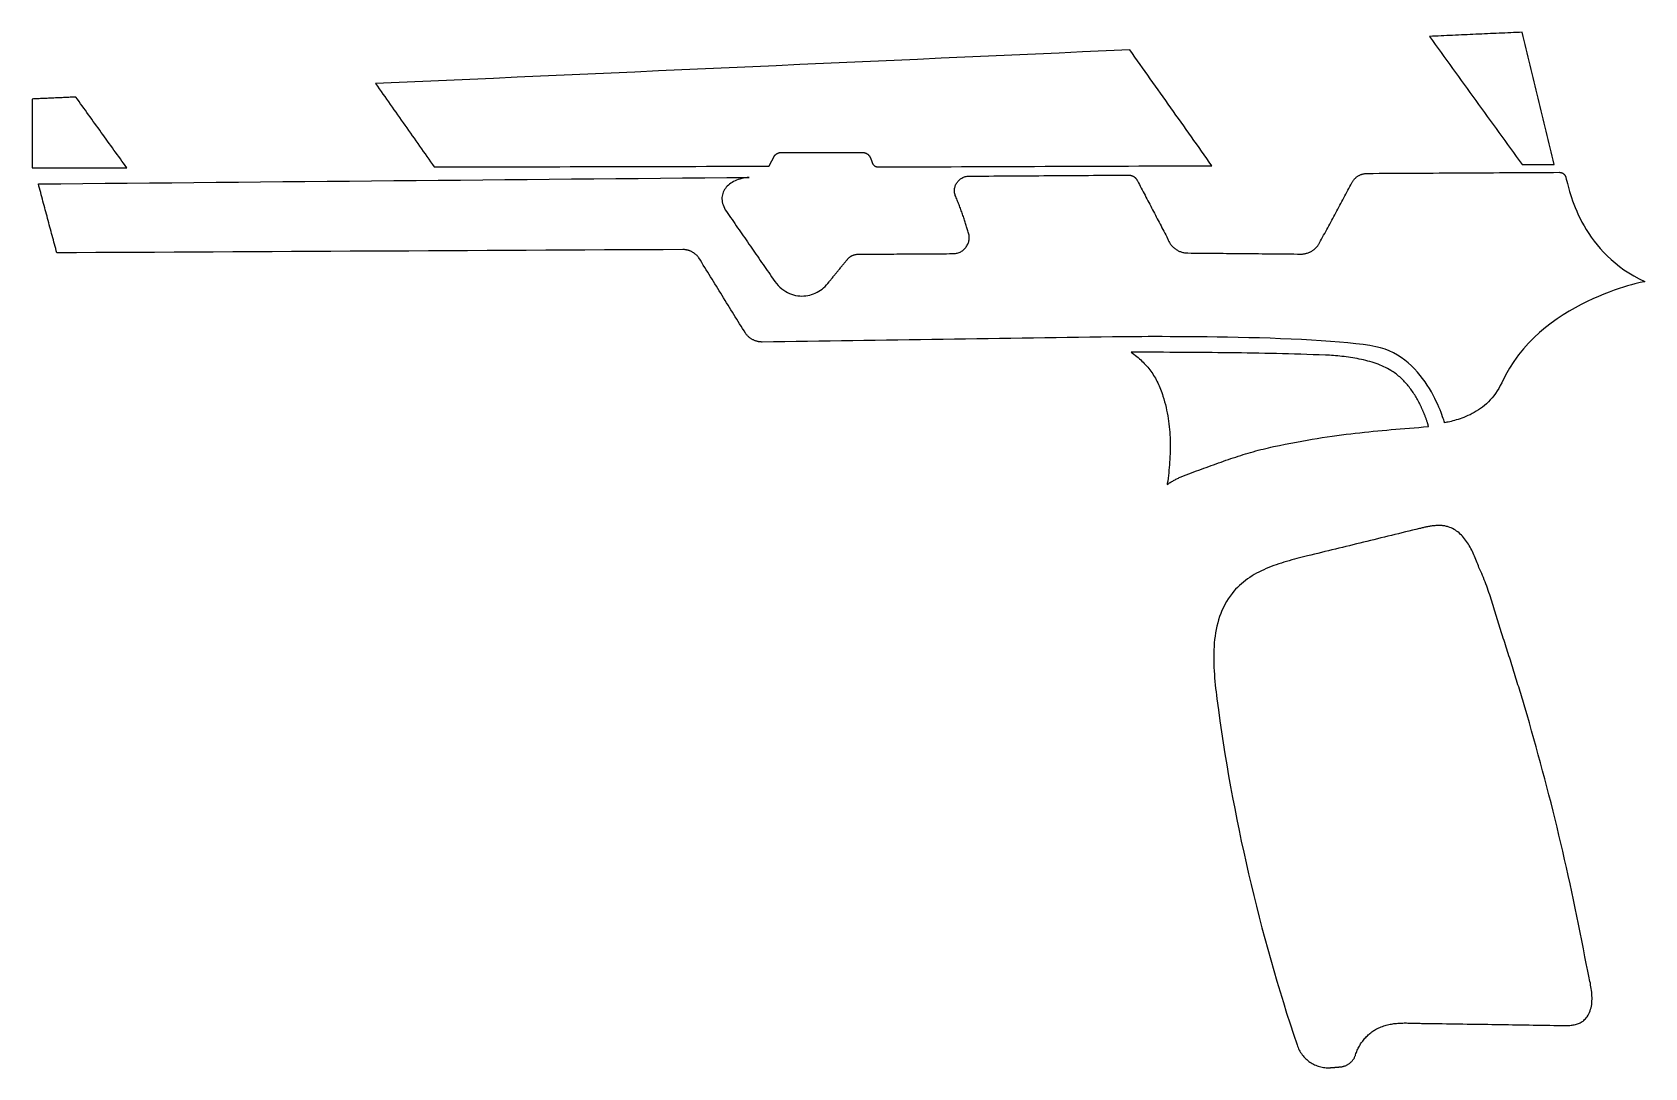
# Model space of a CAD drawing. Header units: millimetres. Extents: x 15 to 150, y -137 to -51.
import ezdxf

# ---------------------------------------------------------------- set-up
doc = ezdxf.new("R2010")
doc.units = ezdxf.units.MM

msp = doc.modelspace()

# ---------------------------------------------------------------- linework, layer by layer
for points in [[(139.395708, -61.676534), (139.479528, -61.67628), (139.563348, -61.676026), (139.647168, -61.675772), (139.730988, -61.675518), (139.814808, -61.675264), (139.898628, -61.67501), (139.982448, -61.674756), (140.066268, -61.674502), (140.150088, -61.674248), (140.233908, -61.673994), (140.317728, -61.67374), (140.401548, -61.673486), (140.485368, -61.673232), (140.569188, -61.672978), (140.653008, -61.672724), (140.736828, -61.67247), (140.820648, -61.672216), (140.904468, -61.671962), (140.988288, -61.671708), (141.072108, -61.671454), (141.155928, -61.6712), (141.239748, -61.670946), (141.323568, -61.670692), (141.407388, -61.670438), (141.491208, -61.670184), (141.575028, -61.66993), (141.658848, -61.669676), (141.742668, -61.669422), (141.826488, -61.669168), (141.910308, -61.668914), (141.994128, -61.66866), (142.077948, -61.668406), (141.99489, -61.322458), (141.911832, -60.97651), (141.828774, -60.630562), (141.745716, -60.284614), (141.662658, -59.938666), (141.5796, -59.592718), (141.496542, -59.24677), (141.413484, -58.900822), (141.330426, -58.554874), (141.247368, -58.208926), (141.16431, -57.862978), (141.081252, -57.51703), (140.998194, -57.171082), (140.915136, -56.825134), (140.832078, -56.479186), (140.74902, -56.133238), (140.665962, -55.78729), (140.582904, -55.441342), (140.499846, -55.095394), (140.416788, -54.749446), (140.33373, -54.403498), (140.250672, -54.05755), (140.167614, -53.711602), (140.084556, -53.365654), (140.001498, -53.019706), (139.91844, -52.673758), (139.835382, -52.32781), (139.752324, -51.981862), (139.669266, -51.635914), (139.586208, -51.289966), (139.50315, -50.944018), (139.420092, -50.59807), (139.177014, -50.608992), (138.93419, -50.619914), (138.691112, -50.630836), (138.448034, -50.641758), (138.20521, -50.65268), (137.962132, -50.663602), (137.719054, -50.674524), (137.47623, -50.685446), (137.233152, -50.696368), (136.990328, -50.70729), (136.74725, -50.718212), (136.504172, -50.729134), (136.261348, -50.740056), (136.01827, -50.750978), (135.775192, -50.7619), (135.532368, -50.772822), (135.28929, -50.783744), (135.046466, -50.794666), (134.803388, -50.805588), (134.56031, -50.81651), (134.317486, -50.827432), (134.074408, -50.838354), (133.83133, -50.849276), (133.588506, -50.860198), (133.345428, -50.87112), (133.102604, -50.882042), (132.859526, -50.892964), (132.616448, -50.903886), (132.373624, -50.914808), (132.130546, -50.92573), (131.887468, -50.936652), (131.644644, -50.947574), (131.88696, -51.283108), (132.129276, -51.618642), (132.371592, -51.954176), (132.613908, -52.28971), (132.856224, -52.625244), (133.09854, -52.960778), (133.340856, -53.296312), (133.583172, -53.631846), (133.825488, -53.96738), (134.067804, -54.302914), (134.31012, -54.638448), (134.552436, -54.973982), (134.794752, -55.309516), (135.037068, -55.64505), (135.279384, -55.980584), (135.5217, -56.316118), (135.764016, -56.651652), (136.006332, -56.987186), (136.248648, -57.32272), (136.490964, -57.658254), (136.73328, -57.993788), (136.975596, -58.329322), (137.217912, -58.664856), (137.460228, -59.00039), (137.702544, -59.335924), (137.94486, -59.671458), (138.187176, -60.006992), (138.429492, -60.342526), (138.671808, -60.67806), (138.914124, -61.013594), (139.15644, -61.349128)], [(106.548428, -52.07635), (104.575102, -52.164742), (102.601776, -52.253134), (100.62845, -52.341526), (98.655124, -52.429918), (96.681798, -52.51831), (94.708472, -52.606702), (92.735146, -52.695094), (90.76182, -52.783486), (88.788494, -52.871878), (86.815168, -52.96027), (84.841842, -53.048662), (82.868516, -53.137054), (80.89519, -53.225446), (78.921864, -53.313838), (76.948538, -53.40223), (74.975212, -53.490622), (73.001886, -53.579014), (71.02856, -53.667406), (69.055234, -53.755798), (67.081908, -53.84419), (65.108582, -53.932582), (63.135256, -54.020974), (61.16193, -54.109366), (59.188604, -54.197758), (57.215278, -54.28615), (55.241952, -54.374542), (53.268626, -54.462934), (51.2953, -54.551326), (49.321974, -54.639718), (47.348648, -54.72811), (45.375322, -54.816502), (43.401996, -54.904894), (43.555158, -55.12308), (43.70832, -55.341266), (43.861482, -55.559452), (44.014644, -55.777638), (44.167806, -55.995824), (44.320968, -56.21401), (44.47413, -56.432196), (44.627292, -56.650382), (44.780454, -56.868568), (44.933616, -57.086754), (45.086778, -57.30494), (45.23994, -57.523126), (45.393102, -57.741312), (45.546264, -57.959498), (45.699426, -58.177684), (45.852588, -58.39587), (46.00575, -58.614056), (46.158912, -58.832242), (46.312074, -59.050428), (46.465236, -59.268614), (46.618398, -59.4868), (46.77156, -59.704986), (46.924722, -59.923172), (47.077884, -60.141358), (47.231046, -60.359544), (47.384208, -60.57773), (47.53737, -60.795916), (47.690532, -61.014102), (47.843694, -61.232288), (47.996856, -61.450474), (48.150018, -61.66866), (48.30318, -61.886846), (49.179734, -61.884814), (50.056288, -61.882782), (50.932842, -61.88075), (51.809396, -61.878718), (52.68595, -61.876686), (53.562504, -61.874654), (54.439058, -61.872622), (55.315612, -61.87059), (56.192166, -61.868558), (57.06872, -61.866526), (57.945274, -61.864494), (58.821828, -61.862462), (59.698382, -61.86043), (60.574936, -61.858398), (61.45149, -61.856366), (62.328044, -61.854334), (63.204598, -61.852302), (64.081152, -61.85027), (64.957706, -61.848238), (65.83426, -61.846206), (66.710814, -61.844174), (67.587368, -61.842142), (68.463922, -61.84011), (69.340476, -61.838078), (70.21703, -61.836046), (71.093584, -61.834014), (71.970138, -61.831982), (72.846692, -61.82995), (73.723246, -61.827918), (74.5998, -61.825886), (75.476354, -61.823854), (76.352908, -61.821822), (76.366878, -61.794644), (76.380848, -61.767466), (76.394818, -61.740288), (76.408788, -61.71311), (76.422758, -61.685932), (76.436728, -61.658754), (76.450698, -61.631576), (76.464668, -61.604398), (76.478638, -61.57722), (76.492608, -61.550042), (76.506578, -61.522864), (76.520548, -61.495686), (76.534518, -61.468508), (76.548488, -61.44133), (76.562458, -61.414152), (76.576428, -61.386974), (76.590398, -61.359796), (76.604368, -61.332618), (76.618338, -61.30544), (76.632308, -61.278262), (76.646278, -61.251084), (76.660248, -61.223906), (76.674218, -61.196728), (76.688188, -61.16955), (76.702158, -61.142372), (76.716128, -61.115194), (76.730098, -61.088016), (76.744068, -61.060838), (76.758038, -61.03366), (76.772008, -61.006482), (76.785978, -60.979304), (76.799948, -60.952126), (76.812902, -60.93587), (76.826364, -60.920122), (76.84008, -60.904628), (76.854304, -60.889642), (76.868782, -60.875164), (76.883768, -60.861194), (76.899008, -60.847478), (76.914756, -60.83427), (76.930758, -60.82157), (76.947014, -60.809378), (76.963778, -60.797694), (76.980796, -60.786518), (76.998068, -60.77585), (77.015594, -60.76569), (77.033374, -60.756038), (77.051408, -60.746894), (77.069696, -60.738258), (77.088238, -60.73013), (77.107034, -60.72251), (77.126084, -60.715398), (77.145388, -60.708794), (77.164946, -60.702698), (77.184504, -60.69711), (77.204316, -60.692284), (77.224382, -60.687966), (77.244448, -60.684156), (77.264768, -60.680854), (77.285088, -60.678314), (77.305662, -60.676282), (77.326236, -60.674758), (77.347064, -60.673742), (77.367892, -60.673488), (77.58049, -60.673488), (77.793088, -60.673488), (78.005686, -60.673488), (78.218284, -60.673488), (78.430882, -60.673488), (78.64348, -60.673488), (78.856078, -60.673488), (79.068676, -60.673488), (79.281274, -60.673488), (79.493872, -60.673488), (79.70647, -60.673488), (79.919068, -60.673488), (80.131666, -60.673488), (80.344264, -60.673488), (80.556862, -60.673488), (80.76946, -60.673488), (80.982058, -60.673488), (81.194656, -60.673488), (81.407254, -60.673488), (81.619852, -60.673488), (81.83245, -60.673488), (82.045048, -60.673488), (82.257646, -60.673488), (82.470244, -60.673488), (82.682842, -60.673488), (82.89544, -60.673488), (83.108038, -60.673488), (83.320636, -60.673488), (83.533234, -60.673488), (83.745832, -60.673488), (83.95843, -60.673488), (84.171028, -60.673488), (84.199984, -60.673996), (84.228686, -60.675774), (84.257134, -60.678568), (84.285328, -60.682632), (84.313268, -60.687712), (84.3407, -60.693808), (84.367878, -60.70092), (84.394802, -60.709048), (84.421218, -60.718192), (84.447126, -60.728352), (84.472526, -60.739528), (84.497418, -60.75172), (84.521802, -60.764928), (84.545678, -60.778898), (84.569046, -60.793884), (84.591906, -60.809632), (84.614004, -60.826396), (84.635594, -60.843922), (84.656422, -60.86221), (84.676488, -60.88126), (84.695792, -60.901072), (84.714334, -60.9219), (84.732114, -60.943236), (84.749132, -60.965334), (84.765388, -60.988194), (84.780628, -61.011816), (84.795106, -61.0362), (84.808568, -61.061092), (84.821014, -61.086746), (84.832698, -61.112908), (84.843366, -61.139578), (84.853018, -61.16701), (84.857336, -61.178694), (84.861654, -61.190378), (84.865972, -61.202062), (84.87029, -61.213746), (84.874608, -61.22543), (84.878926, -61.237114), (84.883244, -61.248798), (84.887562, -61.260482), (84.89188, -61.272166), (84.896198, -61.28385), (84.900516, -61.295534), (84.904834, -61.307218), (84.909152, -61.318902), (84.91347, -61.330586), (84.917788, -61.34227), (84.922106, -61.353954), (84.926424, -61.365638), (84.930742, -61.377322), (84.93506, -61.389006), (84.939378, -61.40069), (84.943696, -61.412374), (84.948014, -61.424058), (84.952332, -61.435742), (84.95665, -61.447426), (84.960968, -61.45911), (84.965286, -61.470794), (84.969604, -61.482478), (84.973922, -61.494162), (84.97824, -61.505846), (84.982558, -61.51753), (84.986876, -61.529214), (84.991194, -61.540898), (84.99856, -61.560202), (85.006688, -61.578998), (85.015324, -61.59754), (85.024722, -61.615574), (85.034882, -61.6331), (85.04555, -61.650118), (85.056726, -61.666628), (85.068664, -61.68263), (85.08111, -61.698124), (85.094064, -61.71311), (85.107526, -61.727588), (85.121496, -61.741558), (85.135974, -61.75502), (85.15096, -61.767974), (85.166454, -61.780166), (85.182456, -61.79185), (85.198966, -61.802772), (85.21573, -61.813186), (85.233002, -61.822838), (85.250528, -61.831982), (85.268562, -61.840364), (85.28685, -61.848238), (85.305392, -61.85535), (85.324188, -61.8617), (85.343238, -61.867288), (85.362542, -61.872368), (85.3821, -61.876686), (85.401912, -61.880242), (85.421978, -61.883036), (85.442298, -61.885068), (85.462872, -61.886084), (85.483446, -61.886338), (86.356698, -61.883036), (87.22995, -61.879734), (88.103202, -61.876432), (88.976454, -61.87313), (89.849706, -61.869828), (90.722958, -61.866526), (91.59621, -61.863224), (92.469462, -61.859922), (93.342714, -61.85662), (94.215966, -61.853318), (95.089218, -61.850016), (95.96247, -61.846714), (96.835722, -61.843412), (97.708974, -61.84011), (98.582226, -61.836808), (99.455478, -61.833506), (100.32873, -61.830204), (101.201982, -61.826902), (102.075234, -61.8236), (102.948486, -61.820298), (103.821738, -61.816996), (104.69499, -61.813694), (105.568242, -61.810392), (106.441494, -61.80709), (107.314746, -61.803788), (108.187998, -61.800486), (109.06125, -61.797184), (109.934502, -61.793882), (110.807754, -61.79058), (111.681006, -61.787278), (112.554258, -61.783976), (113.42751, -61.780674), (113.212626, -61.477398), (112.997742, -61.174122), (112.782858, -60.870846), (112.567974, -60.56757), (112.35309, -60.264294), (112.138206, -59.961018), (111.923322, -59.657742), (111.708438, -59.354466), (111.493554, -59.05119), (111.27867, -58.747914), (111.063786, -58.444638), (110.848902, -58.141362), (110.634018, -57.838086), (110.419134, -57.53481), (110.20425, -57.231534), (109.989366, -56.928258), (109.774482, -56.624982), (109.559598, -56.321706), (109.344714, -56.01843), (109.12983, -55.715154), (108.914946, -55.411878), (108.700062, -55.108602), (108.485178, -54.805326), (108.270294, -54.50205), (108.05541, -54.198774), (107.840526, -53.895498), (107.625642, -53.592222), (107.410758, -53.288946), (107.195874, -52.98567), (106.98099, -52.682394), (106.766106, -52.379118)], [(18.28927, -56.031384), (18.175478, -56.036464), (18.061686, -56.041544), (17.947894, -56.046624), (17.834102, -56.051704), (17.72031, -56.056784), (17.606518, -56.061864), (17.492726, -56.066944), (17.378934, -56.072024), (17.265142, -56.077104), (17.15135, -56.082184), (17.037558, -56.087264), (16.923766, -56.092344), (16.809974, -56.097424), (16.696182, -56.102504), (16.58239, -56.107584), (16.468598, -56.112664), (16.354806, -56.117744), (16.241014, -56.122824), (16.127222, -56.127904), (16.01343, -56.132984), (15.899638, -56.138064), (15.785846, -56.143144), (15.672054, -56.148224), (15.558262, -56.153304), (15.44447, -56.158384), (15.330678, -56.163464), (15.216886, -56.168544), (15.103094, -56.173624), (14.989302, -56.178704), (14.87551, -56.183784), (14.761718, -56.188864), (14.647926, -56.193944), (14.647926, -56.374284), (14.647926, -56.554624), (14.647926, -56.734964), (14.647926, -56.915304), (14.647926, -57.095644), (14.647926, -57.275984), (14.647926, -57.456324), (14.647926, -57.636664), (14.647926, -57.817004), (14.647926, -57.997344), (14.647926, -58.177684), (14.647926, -58.358024), (14.647926, -58.538364), (14.647926, -58.718704), (14.647926, -58.899044), (14.647926, -59.079384), (14.647926, -59.259724), (14.647926, -59.440064), (14.647926, -59.620404), (14.647926, -59.800744), (14.647926, -59.981084), (14.647926, -60.161424), (14.647926, -60.341764), (14.647926, -60.522104), (14.647926, -60.702444), (14.647926, -60.882784), (14.647926, -61.063124), (14.647926, -61.243464), (14.647926, -61.423804), (14.647926, -61.604144), (14.647926, -61.784484), (14.647926, -61.964824), (14.895068, -61.964316), (15.14221, -61.963808), (15.389352, -61.9633), (15.636494, -61.962792), (15.883636, -61.962284), (16.130778, -61.961776), (16.37792, -61.961268), (16.625062, -61.96076), (16.872204, -61.960252), (17.119346, -61.959744), (17.366488, -61.959236), (17.61363, -61.958728), (17.860772, -61.95822), (18.107914, -61.957712), (18.355056, -61.957204), (18.602198, -61.956696), (18.84934, -61.956188), (19.096482, -61.95568), (19.343624, -61.955172), (19.590766, -61.954664), (19.837908, -61.954156), (20.08505, -61.953648), (20.332192, -61.95314), (20.579334, -61.952632), (20.826476, -61.952124), (21.073618, -61.951616), (21.32076, -61.951108), (21.567902, -61.9506), (21.815044, -61.950092), (22.062186, -61.949584), (22.309328, -61.949076), (22.55647, -61.948568), (22.423374, -61.763656), (22.290278, -61.578744), (22.157182, -61.393832), (22.024086, -61.20892), (21.89099, -61.024008), (21.757894, -60.839096), (21.624798, -60.654184), (21.491702, -60.469272), (21.358606, -60.28436), (21.22551, -60.099448), (21.092414, -59.914536), (20.959318, -59.729624), (20.826222, -59.544712), (20.693126, -59.3598), (20.56003, -59.174888), (20.426934, -58.989976), (20.293838, -58.805064), (20.160742, -58.620152), (20.027646, -58.43524), (19.89455, -58.250328), (19.761454, -58.065416), (19.628358, -57.880504), (19.495262, -57.695592), (19.362166, -57.51068), (19.22907, -57.325768), (19.095974, -57.140856), (18.962878, -56.955944), (18.829782, -56.771032), (18.696686, -56.58612), (18.56359, -56.401208), (18.430494, -56.216296)], [(15.169388, -63.308484), (17.029176, -63.291212), (18.888964, -63.27394), (20.748752, -63.256668), (22.60854, -63.239396), (24.468328, -63.222124), (26.328116, -63.204852), (28.187904, -63.18758), (30.047692, -63.170308), (31.90748, -63.153036), (33.767268, -63.135764), (35.627056, -63.118492), (37.486844, -63.10122), (39.346632, -63.083948), (41.20642, -63.066676), (43.066208, -63.049404), (44.925996, -63.032132), (46.785784, -63.01486), (48.645572, -62.997588), (50.50536, -62.980316), (52.365148, -62.963044), (54.224936, -62.945772), (56.084724, -62.9285), (57.944512, -62.911228), (59.8043, -62.893956), (61.664088, -62.876684), (63.523876, -62.859412), (65.383664, -62.84214), (67.243452, -62.824868), (69.10324, -62.807596), (70.963028, -62.790324), (72.822816, -62.773052), (74.682604, -62.75578), (74.519028, -62.771528), (74.359262, -62.793626), (74.20356, -62.822074), (74.05243, -62.856618), (73.906126, -62.897004), (73.764902, -62.943232), (73.628758, -62.995048), (73.498202, -63.052198), (73.373742, -63.114682), (73.255378, -63.182246), (73.143364, -63.254636), (73.037954, -63.331852), (72.939656, -63.41364), (72.848724, -63.499746), (72.765158, -63.59017), (72.689466, -63.684658), (72.621902, -63.782956), (72.56272, -63.885064), (72.512174, -63.990728), (72.470518, -64.099694), (72.43826, -64.211962), (72.4154, -64.327278), (72.402446, -64.445388), (72.399398, -64.566292), (72.406764, -64.689736), (72.424798, -64.815466), (72.453754, -64.943228), (72.493886, -65.073022), (72.545448, -65.204848), (72.608694, -65.338198), (72.684132, -65.473072), (72.771762, -65.60947), (72.889872, -65.780412), (73.007982, -65.951354), (73.126092, -66.122296), (73.244202, -66.293238), (73.362312, -66.46418), (73.480422, -66.635122), (73.598532, -66.806064), (73.716642, -66.977006), (73.834752, -67.147948), (73.952862, -67.31889), (74.070972, -67.489832), (74.189082, -67.660774), (74.307192, -67.831716), (74.425302, -68.002658), (74.543412, -68.1736), (74.661522, -68.344542), (74.779632, -68.515484), (74.897742, -68.686426), (75.015852, -68.857368), (75.133962, -69.02831), (75.252072, -69.199252), (75.370182, -69.370194), (75.488292, -69.541136), (75.606402, -69.712078), (75.724512, -69.88302), (75.842622, -70.053962), (75.960732, -70.224904), (76.078842, -70.395846), (76.196952, -70.566788), (76.315062, -70.73773), (76.433172, -70.908672), (76.551282, -71.079614), (76.683108, -71.285862), (76.820522, -71.476616), (76.963016, -71.652384), (77.110082, -71.81342), (77.261466, -71.959978), (77.41666, -72.092312), (77.575156, -72.21093), (77.7367, -72.315832), (77.900784, -72.407526), (78.0669, -72.486266), (78.23454, -72.552306), (78.40345, -72.6059), (78.573122, -72.647302), (78.743048, -72.676766), (78.912974, -72.6948), (79.082392, -72.701404), (79.250794, -72.697086), (79.417926, -72.6821), (79.58328, -72.6567), (79.746348, -72.62114), (79.906622, -72.575674), (80.063848, -72.52081), (80.217518, -72.456548), (80.367378, -72.383396), (80.512666, -72.301608), (80.653128, -72.211438), (80.788256, -72.11314), (80.917796, -72.006968), (81.04124, -71.893176), (81.15808, -71.772272), (81.267808, -71.64451), (81.37017, -71.50989), (81.417414, -71.451978), (81.464658, -71.394066), (81.511902, -71.336154), (81.559146, -71.278242), (81.60639, -71.22033), (81.653634, -71.162418), (81.700878, -71.104506), (81.748122, -71.046594), (81.795366, -70.988682), (81.84261, -70.93077), (81.889854, -70.872858), (81.937098, -70.814946), (81.984342, -70.757034), (82.031586, -70.699122), (82.07883, -70.64121), (82.126074, -70.583298), (82.173318, -70.525386), (82.220562, -70.467474), (82.267806, -70.409562), (82.31505, -70.35165), (82.362294, -70.293738), (82.409538, -70.235826), (82.456782, -70.177914), (82.504026, -70.120002), (82.55127, -70.06209), (82.598514, -70.004178), (82.645758, -69.946266), (82.693002, -69.888354), (82.740246, -69.830442), (82.78749, -69.77253), (82.834734, -69.714618), (82.881978, -69.656706), (82.904076, -69.628512), (82.926936, -69.60108), (82.950558, -69.574664), (82.974942, -69.54901), (82.999834, -69.524118), (83.025488, -69.499988), (83.051904, -69.47662), (83.078828, -69.454268), (83.106514, -69.432678), (83.134708, -69.412104), (83.16341, -69.392292), (83.19262, -69.373496), (83.222338, -69.355462), (83.252564, -69.338444), (83.283298, -69.322188), (83.31454, -69.306948), (83.34629, -69.292724), (83.378548, -69.279262), (83.41106, -69.266816), (83.44408, -69.255386), (83.477354, -69.244972), (83.510882, -69.235574), (83.544918, -69.227192), (83.579208, -69.219826), (83.613752, -69.213476), (83.64855, -69.208142), (83.683602, -69.203824), (83.718654, -69.200522), (83.75396, -69.198236), (83.78952, -69.196966), (83.82508, -69.196966), (83.860894, -69.197982), (84.10575, -69.196458), (84.350606, -69.194934), (84.595462, -69.19341), (84.840318, -69.191886), (85.085174, -69.190362), (85.33003, -69.188838), (85.574886, -69.187314), (85.819742, -69.18579), (86.064598, -69.184266), (86.309454, -69.182742), (86.55431, -69.181218), (86.799166, -69.179694), (87.044022, -69.17817), (87.288878, -69.176646), (87.533734, -69.175122), (87.77859, -69.173598), (88.023446, -69.172074), (88.268302, -69.17055), (88.513158, -69.169026), (88.758014, -69.167502), (89.00287, -69.165978), (89.247726, -69.164454), (89.492582, -69.16293), (89.737438, -69.161406), (89.982294, -69.159882), (90.22715, -69.158358), (90.472006, -69.156834), (90.716862, -69.15531), (90.961718, -69.153786), (91.206574, -69.152262), (91.45143, -69.150738), (91.696286, -69.149214), (91.782392, -69.15023), (91.866974, -69.146166), (91.949778, -69.137022), (92.030804, -69.123052), (92.110052, -69.104256), (92.187268, -69.080888), (92.262198, -69.053202), (92.334842, -69.021198), (92.4052, -68.98513), (92.473018, -68.945252), (92.538042, -68.901564), (92.600272, -68.85432), (92.659454, -68.803774), (92.715588, -68.749926), (92.768674, -68.69303), (92.818204, -68.63334), (92.864432, -68.570856), (92.907104, -68.505832), (92.945966, -68.438522), (92.981018, -68.368926), (93.012006, -68.297298), (93.03893, -68.223892), (93.061536, -68.148708), (93.079824, -68.072), (93.09354, -67.993768), (93.102684, -67.914266), (93.107002, -67.833748), (93.10624, -67.752468), (93.100652, -67.670426), (93.08973, -67.587876), (93.073474, -67.504818), (93.051884, -67.421506), (93.026738, -67.336416), (93.001084, -67.250056), (92.974922, -67.162426), (92.947998, -67.07378), (92.920566, -66.984118), (92.892626, -66.89344), (92.864178, -66.801746), (92.834968, -66.70929), (92.80525, -66.616072), (92.775024, -66.521838), (92.74429, -66.427096), (92.712794, -66.331592), (92.68079, -66.23558), (92.648278, -66.138806), (92.615258, -66.041524), (92.58173, -65.943734), (92.547694, -65.84569), (92.51315, -65.747138), (92.477844, -65.648332), (92.44203, -65.549272), (92.405708, -65.450212), (92.368878, -65.350898), (92.33154, -65.251584), (92.293694, -65.15227), (92.25534, -65.052956), (92.216478, -64.953642), (92.177108, -64.854328), (92.13723, -64.755268), (92.096844, -64.656462), (92.05595, -64.55791), (92.014548, -64.459866), (91.972638, -64.362076), (91.94292, -64.286384), (91.918536, -64.210438), (91.899232, -64.134238), (91.885262, -64.058038), (91.876118, -63.982092), (91.8718, -63.9064), (91.872308, -63.831216), (91.877388, -63.756794), (91.88704, -63.683388), (91.901264, -63.610998), (91.919552, -63.539878), (91.942158, -63.470282), (91.968828, -63.40221), (91.999308, -63.335916), (92.033598, -63.271654), (92.071698, -63.209424), (92.113354, -63.149734), (92.158566, -63.092584), (92.20708, -63.037974), (92.258642, -62.986158), (92.313506, -62.937644), (92.371164, -62.892178), (92.43187, -62.850268), (92.49537, -62.811914), (92.56141, -62.77737), (92.62999, -62.746636), (92.700856, -62.72022), (92.774008, -62.698122), (92.849446, -62.680342), (92.926916, -62.667388), (93.006418, -62.65926), (93.087698, -62.656212), (93.50502, -62.653418), (93.922342, -62.650624), (94.339664, -62.64783), (94.756986, -62.645036), (95.174308, -62.642242), (95.59163, -62.639448), (96.008952, -62.636654), (96.426274, -62.63386), (96.843596, -62.631066), (97.260918, -62.628272), (97.67824, -62.625478), (98.095562, -62.622684), (98.512884, -62.61989), (98.930206, -62.617096), (99.347528, -62.614302), (99.76485, -62.611508), (100.182172, -62.608714), (100.599494, -62.60592), (101.016816, -62.603126), (101.434138, -62.600332), (101.85146, -62.597538), (102.268782, -62.594744), (102.686104, -62.59195), (103.103426, -62.589156), (103.520748, -62.586362), (103.93807, -62.583568), (104.355392, -62.580774), (104.772714, -62.57798), (105.190036, -62.575186), (105.607358, -62.572392), (106.02468, -62.569598), (106.442002, -62.566804), (106.472482, -62.567058), (106.502708, -62.568582), (106.53268, -62.571122), (106.562398, -62.574678), (106.591862, -62.579504), (106.621072, -62.585346), (106.650028, -62.592204), (106.678476, -62.600078), (106.70667, -62.608968), (106.734356, -62.618874), (106.761788, -62.629796), (106.788712, -62.64148), (106.815128, -62.65418), (106.841036, -62.667896), (106.866436, -62.682374), (106.891328, -62.697868), (106.915712, -62.714124), (106.939334, -62.731396), (106.962448, -62.74943), (106.9848, -62.768226), (107.006644, -62.788038), (107.027726, -62.808612), (107.048046, -62.829948), (107.067604, -62.852046), (107.0864, -62.874906), (107.104434, -62.898528), (107.121706, -62.922912), (107.137962, -62.947804), (107.153456, -62.973458), (107.167934, -62.999874), (107.18165, -63.026798), (107.19435, -63.054484), (107.273344, -63.20536), (107.352338, -63.356236), (107.431332, -63.507112), (107.510326, -63.657988), (107.58932, -63.808864), (107.668314, -63.95974), (107.747308, -64.110616), (107.826302, -64.261492), (107.905296, -64.412368), (107.98429, -64.563244), (108.063284, -64.71412), (108.142278, -64.864996), (108.221272, -65.015872), (108.300266, -65.166748), (108.37926, -65.317624), (108.458254, -65.4685), (108.537248, -65.619376), (108.616242, -65.770252), (108.695236, -65.921128), (108.77423, -66.072004), (108.853224, -66.22288), (108.932218, -66.373756), (109.011212, -66.524632), (109.090206, -66.675508), (109.1692, -66.826384), (109.248194, -66.97726), (109.327188, -67.128136), (109.406182, -67.279012), (109.485176, -67.429888), (109.56417, -67.580764), (109.643164, -67.73164), (109.722158, -67.882516), (109.746034, -67.949572), (109.77245, -68.015358), (109.801406, -68.07962), (109.832648, -68.142358), (109.866176, -68.203572), (109.90199, -68.263008), (109.939836, -68.32092), (109.979968, -68.377054), (110.022132, -68.43141), (110.066074, -68.483988), (110.112048, -68.534788), (110.1598, -68.58381), (110.20933, -68.6308), (110.260638, -68.675758), (110.31347, -68.718684), (110.36808, -68.759578), (110.424214, -68.79844), (110.481872, -68.835016), (110.5408, -68.869306), (110.600998, -68.901564), (110.662466, -68.931282), (110.725204, -68.958714), (110.789212, -68.98386), (110.854236, -69.006466), (110.920276, -69.026532), (110.987332, -69.044058), (111.05515, -69.059044), (111.12373, -69.07149), (111.193072, -69.081142), (111.263176, -69.088254), (111.333788, -69.092572), (111.405162, -69.094096), (111.701326, -69.09689), (111.99749, -69.099684), (112.293654, -69.102478), (112.589818, -69.105272), (112.885982, -69.108066), (113.182146, -69.11086), (113.47831, -69.113654), (113.774474, -69.116448), (114.070638, -69.119242), (114.366802, -69.122036), (114.662966, -69.12483), (114.95913, -69.127624), (115.255294, -69.130418), (115.551458, -69.133212), (115.847622, -69.136006), (116.143786, -69.1388), (116.43995, -69.141594), (116.736114, -69.144388), (117.032278, -69.147182), (117.328442, -69.149976), (117.624606, -69.15277), (117.92077, -69.155564), (118.216934, -69.158358), (118.513098, -69.161152), (118.809262, -69.163946), (119.105426, -69.16674), (119.40159, -69.169534), (119.697754, -69.172328), (119.993918, -69.175122), (120.290082, -69.177916), (120.586246, -69.18071), (120.88241, -69.183504), (120.943878, -69.182488), (121.005092, -69.17944), (121.065798, -69.174106), (121.125996, -69.16674), (121.185686, -69.157342), (121.244868, -69.145912), (121.303542, -69.132704), (121.361454, -69.117464), (121.418858, -69.100446), (121.4755, -69.081396), (121.53138, -69.060568), (121.586498, -69.037962), (121.6406, -69.013324), (121.69394, -68.986908), (121.746264, -68.958714), (121.797572, -68.928996), (121.847864, -68.8975), (121.89714, -68.864226), (121.9454, -68.829428), (121.99239, -68.792852), (122.03811, -68.754752), (122.082814, -68.715128), (122.125994, -68.67398), (122.167904, -68.631308), (122.208544, -68.587112), (122.24766, -68.541392), (122.285252, -68.494402), (122.32132, -68.445888), (122.355864, -68.396104), (122.388884, -68.344796), (122.42038, -68.292218), (122.450098, -68.23837), (122.534172, -68.081398), (122.618246, -67.924426), (122.70232, -67.767454), (122.786394, -67.610482), (122.870468, -67.45351), (122.954542, -67.296538), (123.038616, -67.139566), (123.12269, -66.982594), (123.206764, -66.825622), (123.290838, -66.66865), (123.374912, -66.511678), (123.458986, -66.354706), (123.54306, -66.197734), (123.627134, -66.040762), (123.711208, -65.88379), (123.795282, -65.726818), (123.879356, -65.569846), (123.96343, -65.412874), (124.047504, -65.255902), (124.131578, -65.09893), (124.215652, -64.941958), (124.299726, -64.784986), (124.3838, -64.628014), (124.467874, -64.471042), (124.551948, -64.31407), (124.636022, -64.157098), (124.720096, -64.000126), (124.80417, -63.843154), (124.888244, -63.686182), (124.972318, -63.52921), (125.056392, -63.372238), (125.140466, -63.215266), (125.165104, -63.170562), (125.191012, -63.126874), (125.218444, -63.084456), (125.247146, -63.043054), (125.277118, -63.002668), (125.30836, -62.963552), (125.340872, -62.925706), (125.3744, -62.888876), (125.409198, -62.853316), (125.445012, -62.819026), (125.481842, -62.786006), (125.519942, -62.754256), (125.558804, -62.723776), (125.598682, -62.69482), (125.639576, -62.667134), (125.681232, -62.640718), (125.723904, -62.615826), (125.767338, -62.592458), (125.811534, -62.57036), (125.856492, -62.549786), (125.902212, -62.530736), (125.94844, -62.51321), (125.99543, -62.497208), (126.042928, -62.48273), (126.090934, -62.469776), (126.139448, -62.4586), (126.18847, -62.448948), (126.238, -62.44082), (126.288038, -62.43447), (126.33833, -62.429898), (126.38913, -62.42685), (126.440184, -62.42558), (126.94285, -62.422786), (127.445516, -62.419992), (127.948182, -62.417198), (128.450848, -62.414404), (128.953514, -62.41161), (129.45618, -62.408816), (129.958846, -62.406022), (130.461512, -62.403228), (130.964178, -62.400434), (131.466844, -62.39764), (131.96951, -62.394846), (132.472176, -62.392052), (132.974842, -62.389258), (133.477508, -62.386464), (133.980174, -62.38367), (134.48284, -62.380876), (134.985506, -62.378082), (135.488172, -62.375288), (135.990838, -62.372494), (136.493504, -62.3697), (136.99617, -62.366906), (137.498836, -62.364112), (138.001502, -62.361318), (138.504168, -62.358524), (139.006834, -62.35573), (139.5095, -62.352936), (140.012166, -62.350142), (140.514832, -62.347348), (141.017498, -62.344554), (141.520164, -62.34176), (142.02283, -62.338966), (142.525496, -62.336172), (142.549372, -62.33668), (142.572994, -62.338204), (142.596616, -62.34049), (142.61973, -62.343792), (142.64259, -62.34811), (142.665196, -62.353444), (142.687548, -62.35954), (142.709392, -62.366652), (142.730982, -62.374526), (142.752064, -62.383416), (142.772638, -62.393068), (142.792958, -62.403482), (142.81277, -62.414658), (142.832074, -62.426596), (142.85087, -62.439296), (142.869158, -62.452758), (142.886684, -62.466982), (142.903702, -62.481968), (142.920212, -62.497716), (142.93596, -62.514226), (142.9512, -62.531244), (142.965678, -62.549024), (142.979394, -62.567312), (142.992348, -62.586108), (143.00454, -62.605666), (143.01597, -62.625732), (143.026638, -62.646306), (143.036544, -62.667388), (143.045434, -62.688978), (143.053562, -62.711076), (143.060674, -62.733682), (143.067024, -62.756796), (143.10614, -62.91453), (143.149828, -63.08979), (143.19885, -63.28156), (143.253714, -63.488824), (143.314928, -63.710566), (143.383254, -63.94577), (143.4592, -64.19342), (143.543528, -64.4525), (143.636746, -64.721994), (143.739362, -65.00114), (143.852138, -65.288668), (143.975836, -65.583562), (144.110964, -65.88506), (144.25803, -66.191892), (144.417796, -66.503042), (144.59077, -66.817748), (144.777714, -67.13474), (144.979136, -67.453256), (145.195798, -67.772026), (145.428208, -68.090288), (145.676874, -68.407026), (145.942558, -68.721224), (146.226022, -69.031612), (146.527774, -69.337428), (146.848322, -69.637656), (147.188428, -69.93128), (147.5486, -70.217284), (147.9296, -70.494652), (148.331936, -70.762368), (148.756116, -71.019416), (149.202902, -71.26478), (149.673056, -71.497444), (149.647402, -71.50227), (149.572472, -71.517256), (149.450806, -71.543164), (149.284944, -71.580502), (149.077934, -71.630032), (148.832316, -71.692262), (148.55063, -71.767954), (148.23567, -71.85787), (147.89023, -71.962518), (147.51685, -72.08266), (147.118324, -72.218804), (146.697192, -72.371712), (146.256248, -72.542146), (145.798286, -72.730614), (145.325846, -72.937878), (144.841722, -73.164446), (144.348454, -73.41108), (143.848836, -73.678542), (143.345662, -73.96734), (142.841472, -74.278236), (142.338806, -74.611738), (141.840712, -74.968608), (141.34973, -75.349608), (140.8684, -75.755246), (140.399516, -76.186284), (139.945872, -76.643484), (139.510008, -77.127354), (139.094718, -77.638402), (138.702796, -78.177644), (138.336782, -78.745588), (137.999216, -79.342742), (137.693146, -79.969868), (137.578592, -80.208628), (137.45591, -80.435704), (137.325608, -80.65135), (137.188448, -80.85582), (137.044938, -81.049368), (136.89584, -81.232502), (136.741408, -81.405476), (136.582404, -81.568544), (136.41959, -81.72196), (136.25322, -81.865978), (136.084056, -82.001106), (135.912606, -82.127598), (135.739632, -82.245708), (135.565388, -82.355944), (135.39089, -82.458306), (135.216392, -82.553302), (135.042656, -82.641186), (134.87019, -82.722466), (134.699502, -82.797142), (134.5311, -82.865722), (134.365746, -82.92846), (134.203948, -82.985864), (134.046468, -83.037934), (133.893814, -83.085178), (133.746494, -83.12785), (133.605016, -83.166204), (133.470142, -83.200748), (133.34238, -83.231482), (133.222238, -83.258914), (133.110478, -83.283298), (133.007354, -83.305142), (132.913882, -83.324446), (132.909564, -83.308698), (132.896356, -83.26247), (132.874004, -83.18754), (132.842254, -83.08594), (132.800852, -82.959448), (132.749544, -82.810096), (132.688076, -82.639662), (132.616448, -82.449924), (132.534152, -82.24266), (132.440934, -82.019902), (132.33654, -81.783428), (132.22097, -81.53527), (132.093716, -81.276952), (131.954778, -81.010506), (131.803648, -80.737964), (131.640326, -80.46085), (131.464304, -80.181196), (131.275582, -79.901034), (131.073906, -79.621888), (130.858768, -79.34579), (130.630168, -79.074772), (130.387852, -78.810358), (130.131312, -78.55458), (129.860548, -78.30947), (129.575306, -78.076552), (129.275332, -77.857858), (128.960372, -77.655166), (128.630172, -77.470508), (128.284478, -77.305662), (127.923036, -77.162406), (127.545592, -77.042518), (127.152146, -76.94803), (126.65583, -76.857606), (126.098808, -76.773786), (125.48616, -76.696316), (124.822966, -76.624942), (124.114306, -76.55941), (123.365006, -76.499466), (122.580146, -76.444856), (121.764806, -76.39558), (120.923812, -76.35113), (120.062498, -76.311252), (119.185436, -76.275692), (118.29796, -76.24445), (117.404896, -76.217018), (116.511324, -76.193396), (115.622324, -76.173076), (114.742722, -76.156058), (113.877852, -76.141834), (113.032286, -76.130404), (112.211358, -76.12126), (111.419894, -76.114402), (110.662974, -76.109576), (109.945678, -76.106274), (109.272832, -76.104496), (108.64977, -76.103988), (108.081064, -76.104496), (107.572048, -76.105766), (107.127548, -76.107544), (106.752644, -76.109576), (106.452416, -76.111608), (106.23169, -76.113386), (106.095546, -76.114656), (106.049064, -76.115164), (105.103168, -76.12888), (104.157272, -76.142596), (103.211376, -76.156312), (102.26548, -76.170028), (101.319584, -76.183744), (100.373688, -76.19746), (99.427792, -76.211176), (98.481896, -76.224892), (97.536, -76.238608), (96.590104, -76.252324), (95.644208, -76.26604), (94.698312, -76.279756), (93.752416, -76.293472), (92.80652, -76.307188), (91.860624, -76.320904), (90.914728, -76.33462), (89.968832, -76.348336), (89.022936, -76.362052), (88.07704, -76.375768), (87.131144, -76.389484), (86.185248, -76.4032), (85.239352, -76.416916), (84.293456, -76.430632), (83.34756, -76.444348), (82.401664, -76.458064), (81.455768, -76.47178), (80.509872, -76.485496), (79.563976, -76.499212), (78.61808, -76.512928), (77.672184, -76.526644), (76.726288, -76.54036), (75.780392, -76.554076), (75.728068, -76.55306), (75.675998, -76.55052), (75.624182, -76.546456), (75.57262, -76.540868), (75.521312, -76.533756), (75.470512, -76.52512), (75.419966, -76.51496), (75.369928, -76.50353), (75.320398, -76.490576), (75.271122, -76.476098), (75.222354, -76.460096), (75.174348, -76.442824), (75.12685, -76.424028), (75.07986, -76.403962), (75.033632, -76.382626), (74.987912, -76.359766), (74.942954, -76.335636), (74.898758, -76.310236), (74.85507, -76.283566), (74.812398, -76.255626), (74.770488, -76.226416), (74.72934, -76.195936), (74.688954, -76.164186), (74.649584, -76.131166), (74.610976, -76.096876), (74.573384, -76.06157), (74.536808, -76.024994), (74.501248, -75.987148), (74.466704, -75.948286), (74.433176, -75.908154), (74.400918, -75.867006), (74.369676, -75.824842), (74.24801, -75.627484), (74.126344, -75.430126), (74.004678, -75.232768), (73.883012, -75.03541), (73.761346, -74.838052), (73.63968, -74.640694), (73.518014, -74.443336), (73.396348, -74.245978), (73.274682, -74.04862), (73.153016, -73.851262), (73.03135, -73.653904), (72.909684, -73.456546), (72.788018, -73.259188), (72.666352, -73.06183), (72.544686, -72.864472), (72.42302, -72.667114), (72.301354, -72.469756), (72.179688, -72.272398), (72.058022, -72.07504), (71.936356, -71.877682), (71.81469, -71.680324), (71.693024, -71.482966), (71.571358, -71.285608), (71.449692, -71.08825), (71.328026, -70.890892), (71.20636, -70.693534), (71.084694, -70.496176), (70.963028, -70.298818), (70.841362, -70.10146), (70.719696, -69.904102), (70.59803, -69.706744), (70.476364, -69.509386), (70.446392, -69.468746), (70.415404, -69.429122), (70.3834, -69.390768), (70.35038, -69.35343), (70.316344, -69.317108), (70.281292, -69.282056), (70.245224, -69.24802), (70.208394, -69.215254), (70.170548, -69.183504), (70.13194, -69.153024), (70.09257, -69.12356), (70.052184, -69.095366), (70.011036, -69.068442), (69.96938, -69.042788), (69.926962, -69.018404), (69.883782, -68.99529), (69.83984, -68.973446), (69.79539, -68.952872), (69.750432, -68.933568), (69.704712, -68.915534), (69.658484, -68.89877), (69.611748, -68.88353), (69.564504, -68.86956), (69.517006, -68.857114), (69.469, -68.845938), (69.420486, -68.836286), (69.371718, -68.827904), (69.322696, -68.821046), (69.273166, -68.815712), (69.223382, -68.811648), (69.173344, -68.809108), (69.123052, -68.808092), (67.485006, -68.816728), (65.84696, -68.825364), (64.208914, -68.834), (62.570868, -68.842636), (60.932822, -68.851272), (59.294776, -68.859908), (57.65673, -68.868544), (56.018684, -68.87718), (54.380638, -68.885816), (52.742592, -68.894452), (51.104546, -68.903088), (49.4665, -68.911724), (47.828454, -68.92036), (46.190408, -68.928996), (44.552362, -68.937632), (42.914316, -68.946268), (41.27627, -68.954904), (39.638224, -68.96354), (38.000178, -68.972176), (36.362132, -68.980812), (34.724086, -68.989448), (33.08604, -68.998084), (31.447994, -69.00672), (29.809948, -69.015356), (28.171902, -69.023992), (26.533856, -69.032628), (24.89581, -69.041264), (23.257764, -69.0499), (21.619718, -69.058536), (19.981672, -69.067172), (18.343626, -69.075808), (16.70558, -69.084444), (16.65732, -68.904104), (16.60906, -68.723764), (16.5608, -68.543424), (16.51254, -68.363084), (16.46428, -68.182744), (16.41602, -68.002404), (16.36776, -67.822064), (16.3195, -67.641724), (16.27124, -67.461384), (16.22298, -67.281044), (16.17472, -67.100704), (16.12646, -66.920364), (16.0782, -66.740024), (16.02994, -66.559684), (15.98168, -66.379344), (15.93342, -66.199004), (15.88516, -66.018664), (15.8369, -65.838324), (15.78864, -65.657984), (15.74038, -65.477644), (15.69212, -65.297304), (15.64386, -65.116964), (15.5956, -64.936624), (15.54734, -64.756284), (15.49908, -64.575944), (15.45082, -64.395604), (15.40256, -64.215264), (15.3543, -64.034924), (15.30604, -63.854584), (15.25778, -63.674244), (15.20952, -63.493904)], [(109.695488, -88.421464), (109.695488, -88.42375), (109.695488, -88.426036), (109.695488, -88.428322), (109.695488, -88.430608), (109.695488, -88.432894), (109.695488, -88.43518), (109.695488, -88.437466), (109.695488, -88.439752), (109.695488, -88.442038), (109.695488, -88.444324), (109.695488, -88.44661), (109.695488, -88.448896), (109.695488, -88.451182), (109.695488, -88.453468), (109.695488, -88.455754), (109.695488, -88.45804), (109.695488, -88.460326), (109.695488, -88.462612), (109.695488, -88.464898), (109.695488, -88.467184), (109.695488, -88.46947), (109.695488, -88.471756), (109.695488, -88.474042), (109.695488, -88.476328), (109.695488, -88.478614), (109.695488, -88.4809), (109.695488, -88.483186), (109.695488, -88.485472), (109.695488, -88.487758), (109.695488, -88.490044), (109.695488, -88.49233), (109.695488, -88.494616), (109.756956, -88.449404), (109.819186, -88.405462), (109.882432, -88.362536), (109.94644, -88.320626), (110.011464, -88.279732), (110.07725, -88.2396), (110.143798, -88.200484), (110.210854, -88.162384), (110.278672, -88.125046), (110.346998, -88.08847), (110.416086, -88.05291), (110.485682, -88.018112), (110.555786, -87.983822), (110.626398, -87.950294), (110.697264, -87.917528), (110.768638, -87.88527), (110.840266, -87.853774), (110.912148, -87.822786), (110.984284, -87.792306), (111.056674, -87.762334), (111.129318, -87.73287), (111.201962, -87.703914), (111.27486, -87.675466), (111.347758, -87.647272), (111.420656, -87.619586), (111.493554, -87.592154), (111.566198, -87.564976), (111.638842, -87.538052), (111.711232, -87.511382), (111.783622, -87.484966), (111.855758, -87.45855), (111.92764, -87.432388), (112.13465, -87.35695), (112.341152, -87.281258), (112.5474, -87.20582), (112.753394, -87.130382), (112.959134, -87.055198), (113.16462, -86.980268), (113.369852, -86.905592), (113.575084, -86.83117), (113.780316, -86.757256), (113.985548, -86.68385), (114.19078, -86.610952), (114.396012, -86.538816), (114.601498, -86.467188), (114.806984, -86.396322), (115.012724, -86.326218), (115.218718, -86.25713), (115.42522, -86.188804), (115.631976, -86.121494), (115.83924, -86.0552), (116.046758, -85.990176), (116.254784, -85.926422), (116.463318, -85.863938), (116.672614, -85.802724), (116.882418, -85.74278), (117.092984, -85.68436), (117.304312, -85.627464), (117.516402, -85.572092), (117.729254, -85.518244), (117.943122, -85.466174), (118.157752, -85.415882), (118.373398, -85.367368), (118.59006, -85.320632), (119.084344, -85.218016), (119.566944, -85.120734), (120.038622, -85.028278), (120.499886, -84.940648), (120.951498, -84.857844), (121.393712, -84.779358), (121.82729, -84.704936), (122.252994, -84.634578), (122.671078, -84.56803), (123.082304, -84.505292), (123.48718, -84.445856), (123.886214, -84.389722), (124.280168, -84.336636), (124.66955, -84.286344), (125.054868, -84.238592), (125.436884, -84.19338), (125.816106, -84.150454), (126.193042, -84.10956), (126.5682, -84.070444), (126.942342, -84.032852), (127.315976, -83.996784), (127.68961, -83.961986), (128.064006, -83.928204), (128.439418, -83.895438), (128.816862, -83.86318), (129.196592, -83.83143), (129.57937, -83.799934), (129.965704, -83.768438), (130.356102, -83.736942), (130.751326, -83.705192), (131.15163, -83.672934), (131.557776, -83.639914), (131.55676, -83.63077), (131.555744, -83.621626), (131.554728, -83.612482), (131.553712, -83.603338), (131.552442, -83.594194), (131.551172, -83.58505), (131.549902, -83.575906), (131.548632, -83.566762), (131.547108, -83.557618), (131.545584, -83.548474), (131.54406, -83.53933), (131.542282, -83.530186), (131.540504, -83.521042), (131.538726, -83.511898), (131.536948, -83.502754), (131.534916, -83.49361), (131.532884, -83.484466), (131.530852, -83.475322), (131.52882, -83.466178), (131.526534, -83.457034), (131.524248, -83.44789), (131.521962, -83.438746), (131.519422, -83.429602), (131.516882, -83.420458), (131.514342, -83.411314), (131.511802, -83.40217), (131.509008, -83.393026), (131.506214, -83.383882), (131.50342, -83.374738), (131.500372, -83.365594), (131.497324, -83.35645), (131.494276, -83.347306), (131.475226, -83.292188), (131.455922, -83.23707), (131.436618, -83.182206), (131.41706, -83.127342), (131.397248, -83.072732), (131.377182, -83.018122), (131.357116, -82.963766), (131.336796, -82.90941), (131.316222, -82.855308), (131.295648, -82.80146), (131.27482, -82.747866), (131.253738, -82.694272), (131.232656, -82.640932), (131.21132, -82.587846), (131.189984, -82.535014), (131.168394, -82.482436), (131.146804, -82.430112), (131.12496, -82.378296), (131.103116, -82.326734), (131.081018, -82.275426), (131.05892, -82.224372), (131.036568, -82.173826), (131.014216, -82.123534), (130.99161, -82.07375), (130.969004, -82.02422), (130.946398, -81.975198), (130.923538, -81.92643), (130.900678, -81.87817), (130.877818, -81.830418), (130.854704, -81.783174), (130.83159, -81.736184), (130.808476, -81.689702), (130.755898, -81.586832), (130.701796, -81.48447), (130.646424, -81.382616), (130.589782, -81.281524), (130.531616, -81.181194), (130.47218, -81.081626), (130.41122, -80.98282), (130.34899, -80.884776), (130.285236, -80.787748), (130.219958, -80.691482), (130.15341, -80.596232), (130.085338, -80.502252), (130.015742, -80.409288), (129.944876, -80.317594), (129.872486, -80.22717), (129.798572, -80.138016), (129.723134, -80.050132), (129.646172, -79.963518), (129.567686, -79.878428), (129.487676, -79.794862), (129.406396, -79.71282), (129.323592, -79.632302), (129.239264, -79.553562), (129.153158, -79.4766), (129.065528, -79.401416), (128.976374, -79.32801), (128.885696, -79.256382), (128.793494, -79.186786), (128.699768, -79.118968), (128.604518, -79.053182), (128.50749, -78.989682), (128.408938, -78.928214), (128.269238, -78.846426), (128.12522, -78.76794), (127.976884, -78.692756), (127.824484, -78.62062), (127.668274, -78.551532), (127.508508, -78.485492), (127.34544, -78.4225), (127.179324, -78.362556), (127.010414, -78.305406), (126.838964, -78.25105), (126.665482, -78.199488), (126.489968, -78.150466), (126.312676, -78.104238), (126.13386, -78.06055), (125.953774, -78.019402), (125.772672, -77.980794), (125.590808, -77.944472), (125.408436, -77.91069), (125.22581, -77.879194), (125.043184, -77.849984), (124.860812, -77.822806), (124.678948, -77.797914), (124.497846, -77.775054), (124.318014, -77.754226), (124.139452, -77.735176), (123.962414, -77.718158), (123.787154, -77.702918), (123.613926, -77.689456), (123.442984, -77.677772), (123.274582, -77.667866), (123.108974, -77.659484), (122.946414, -77.652626), (122.41784, -77.633322), (121.894854, -77.615288), (121.376948, -77.59827), (120.863868, -77.582268), (120.355106, -77.567282), (119.850154, -77.553312), (119.348504, -77.540358), (118.849902, -77.52842), (118.35384, -77.517244), (117.85981, -77.50683), (117.367558, -77.497178), (116.876576, -77.488288), (116.386356, -77.48016), (115.896644, -77.472794), (115.406932, -77.465936), (114.916712, -77.459586), (114.425476, -77.453998), (113.93297, -77.448664), (113.438686, -77.443838), (112.94237, -77.43952), (112.44326, -77.435456), (111.941356, -77.4319), (111.435896, -77.428598), (110.926626, -77.42555), (110.413038, -77.422756), (109.894624, -77.420216), (109.37113, -77.417676), (108.842048, -77.41539), (108.30687, -77.413104), (107.765088, -77.410818), (107.216448, -77.408532), (106.660442, -77.406246), (106.783632, -77.493622), (106.904028, -77.582522), (107.02163, -77.672946), (107.136438, -77.764894), (107.248706, -77.858366), (107.35818, -77.953616), (107.46486, -78.05039), (107.569, -78.148942), (107.6706, -78.249272), (107.769406, -78.351126), (107.865672, -78.454758), (107.959398, -78.560168), (108.050584, -78.66761), (108.13923, -78.77683), (108.225336, -78.887828), (108.309156, -79.000858), (108.390436, -79.115666), (108.469176, -79.232506), (108.54563, -79.351124), (108.619798, -79.471774), (108.691426, -79.594456), (108.760768, -79.71917), (108.827824, -79.845916), (108.892594, -79.974948), (108.955078, -80.106012), (109.015276, -80.239108), (109.073188, -80.37449), (109.128814, -80.512158), (109.182408, -80.651858), (109.233716, -80.793844), (109.282992, -80.938116), (109.329982, -81.084674), (109.401356, -81.321402), (109.46765, -81.557368), (109.529118, -81.792572), (109.58576, -82.027014), (109.637576, -82.260694), (109.685074, -82.493612), (109.728, -82.726022), (109.766608, -82.95767), (109.800898, -83.18881), (109.831124, -83.419442), (109.85754, -83.649566), (109.880146, -83.879182), (109.898942, -84.10829), (109.913928, -84.337144), (109.925612, -84.56549), (109.93374, -84.793582), (109.938566, -85.02142), (109.940344, -85.249004), (109.939074, -85.476334), (109.934756, -85.70341), (109.927644, -85.930232), (109.917992, -86.157054), (109.9058, -86.383876), (109.891068, -86.610698), (109.87405, -86.83752), (109.854746, -87.064342), (109.83341, -87.291164), (109.810042, -87.517986), (109.784642, -87.745062), (109.757464, -87.972138), (109.728762, -88.199468)], [(135.792464, -95.442786), (135.744458, -95.310452), (135.695182, -95.177356), (135.644636, -95.043752), (135.59282, -94.909894), (135.53948, -94.776036), (135.484616, -94.642432), (135.428228, -94.509336), (135.370062, -94.377002), (135.310118, -94.245684), (135.248142, -94.115382), (135.184134, -93.986604), (135.118094, -93.859604), (135.050022, -93.734382), (134.979664, -93.611446), (134.906766, -93.490796), (134.831328, -93.372686), (134.75335, -93.257624), (134.672832, -93.14561), (134.58952, -93.036898), (134.503414, -92.931742), (134.41426, -92.830396), (134.322312, -92.733368), (134.227062, -92.640658), (134.128764, -92.552266), (134.027164, -92.4687), (133.922008, -92.390214), (133.81355, -92.317062), (133.701536, -92.249498), (133.585712, -92.187522), (133.466078, -92.131642), (133.342634, -92.082112), (133.21538, -92.038932), (133.142228, -92.017596), (133.068822, -91.9988), (132.994908, -91.98229), (132.92074, -91.968066), (132.846318, -91.956128), (132.771642, -91.946476), (132.696966, -91.938856), (132.622036, -91.933268), (132.546852, -91.929458), (132.471414, -91.927426), (132.395976, -91.927172), (132.320284, -91.928696), (132.244592, -91.931744), (132.1689, -91.936316), (132.092954, -91.942158), (132.017008, -91.949524), (131.941062, -91.95816), (131.865116, -91.967812), (131.78917, -91.978734), (131.713224, -91.990672), (131.637278, -92.003626), (131.561332, -92.017342), (131.48564, -92.03182), (131.409948, -92.04706), (131.33451, -92.063062), (131.259072, -92.079572), (131.183888, -92.09659), (131.108704, -92.113862), (131.033774, -92.131388), (130.959098, -92.149168), (130.884676, -92.167202), (130.810254, -92.185236), (130.516884, -92.256864), (130.223514, -92.328492), (129.930144, -92.40012), (129.636774, -92.471748), (129.343404, -92.543376), (129.050034, -92.615004), (128.756664, -92.686632), (128.463294, -92.75826), (128.169924, -92.829888), (127.876554, -92.901516), (127.583184, -92.973144), (127.289814, -93.044772), (126.996444, -93.1164), (126.703074, -93.188028), (126.409704, -93.259656), (126.116334, -93.331284), (125.822964, -93.402912), (125.529594, -93.47454), (125.236224, -93.546168), (124.942854, -93.617796), (124.649484, -93.689424), (124.356114, -93.761052), (124.062744, -93.83268), (123.769374, -93.904308), (123.476004, -93.975936), (123.182634, -94.047564), (122.889264, -94.119192), (122.595894, -94.19082), (122.302524, -94.262448), (122.009154, -94.334076), (121.715784, -94.405704), (121.422414, -94.477332), (121.205752, -94.530672), (120.988074, -94.584774), (120.769888, -94.639892), (120.551448, -94.69628), (120.332754, -94.753938), (120.11406, -94.813374), (119.89562, -94.874588), (119.677688, -94.937834), (119.460518, -95.003366), (119.24411, -95.071438), (119.028718, -95.14205), (118.814596, -95.21571), (118.601998, -95.292418), (118.391178, -95.372428), (118.182136, -95.455994), (117.97538, -95.543116), (117.77091, -95.634302), (117.56898, -95.729552), (117.369844, -95.82912), (117.173502, -95.93326), (116.980208, -96.042226), (116.79047, -96.156018), (116.604288, -96.27489), (116.421662, -96.39935), (116.2431, -96.529144), (116.068602, -96.66478), (115.898676, -96.806512), (115.733322, -96.95434), (115.57254, -97.108518), (115.416838, -97.2693), (115.26647, -97.43694), (115.121436, -97.611692), (114.951256, -97.83572), (114.793014, -98.06559), (114.646202, -98.301302), (114.510566, -98.542602), (114.385852, -98.788982), (114.271552, -99.040442), (114.167412, -99.296474), (114.073178, -99.557078), (113.988342, -99.821746), (113.91265, -100.090224), (113.845594, -100.362258), (113.78692, -100.637848), (113.736374, -100.916486), (113.693448, -101.197918), (113.657888, -101.48189), (113.62944, -101.768148), (113.607596, -102.056438), (113.592102, -102.346252), (113.582704, -102.63759), (113.578894, -102.930198), (113.580418, -103.223568), (113.586768, -103.5177), (113.59769, -103.81234), (113.61293, -104.10698), (113.63198, -104.40162), (113.654586, -104.695752), (113.680494, -104.989122), (113.709196, -105.281476), (113.740438, -105.572814), (113.773966, -105.862628), (113.809272, -106.150664), (113.845848, -106.436668), (113.9698, -107.361482), (114.09934, -108.285534), (114.234468, -109.208824), (114.375184, -110.131098), (114.521488, -111.052356), (114.67338, -111.972598), (114.83086, -112.891824), (114.993928, -113.810034), (115.162584, -114.727228), (115.336828, -115.643152), (115.516406, -116.55806), (115.701572, -117.471698), (115.892326, -118.384066), (116.088668, -119.295164), (116.290344, -120.204992), (116.497608, -121.11355), (116.71046, -122.020584), (116.928646, -122.926348), (117.15242, -123.830588), (117.381528, -124.733304), (117.616224, -125.634496), (117.856254, -126.534164), (118.101618, -127.432054), (118.35257, -128.32842), (118.608856, -129.223008), (118.870476, -130.116072), (119.137684, -131.007358), (119.410226, -131.896866), (119.688102, -132.784596), (119.971312, -133.670294), (120.259856, -134.554214), (120.553734, -135.436102), (120.594628, -135.54964), (120.639586, -135.660638), (120.688608, -135.768842), (120.74144, -135.874252), (120.798082, -135.976868), (120.858534, -136.076436), (120.922542, -136.172956), (120.990106, -136.266428), (121.060972, -136.356598), (121.13514, -136.443466), (121.212356, -136.527032), (121.29262, -136.607042), (121.375678, -136.683496), (121.46153, -136.756394), (121.549922, -136.825482), (121.640854, -136.89076), (121.734326, -136.952228), (121.830084, -137.009886), (121.928128, -137.06348), (122.028204, -137.11301), (122.130312, -137.158222), (122.234198, -137.199116), (122.339862, -137.235692), (122.44705, -137.267696), (122.555762, -137.295382), (122.665744, -137.318242), (122.776996, -137.33653), (122.889518, -137.349992), (123.003056, -137.358628), (123.11761, -137.362438), (123.232926, -137.361168), (123.34875, -137.354818), (123.37542, -137.352786), (123.40209, -137.350754), (123.42876, -137.348722), (123.45543, -137.34669), (123.4821, -137.344658), (123.50877, -137.342626), (123.53544, -137.340594), (123.56211, -137.338562), (123.58878, -137.33653), (123.61545, -137.334498), (123.64212, -137.332466), (123.66879, -137.330434), (123.69546, -137.328402), (123.72213, -137.32637), (123.7488, -137.324338), (123.77547, -137.322306), (123.80214, -137.320274), (123.82881, -137.318242), (123.855226, -137.31621), (123.881642, -137.314178), (123.908058, -137.312146), (123.934474, -137.310114), (123.96089, -137.308082), (123.987306, -137.305796), (124.013722, -137.303764), (124.040138, -137.301478), (124.0663, -137.299192), (124.092462, -137.296906), (124.118624, -137.29462), (124.144786, -137.292334), (124.170948, -137.290048), (124.19711, -137.287762), (124.250958, -137.282174), (124.304298, -137.274554), (124.35713, -137.264902), (124.409454, -137.253472), (124.46127, -137.24001), (124.512324, -137.22477), (124.56287, -137.207752), (124.612654, -137.188702), (124.661676, -137.167874), (124.709682, -137.145268), (124.756926, -137.121138), (124.803154, -137.09523), (124.84862, -137.067798), (124.892816, -137.038588), (124.935996, -137.007854), (124.97816, -136.975596), (125.019054, -136.941814), (125.058932, -136.906508), (125.09754, -136.869678), (125.134624, -136.831324), (125.170438, -136.791446), (125.204982, -136.750298), (125.238002, -136.70788), (125.269498, -136.663938), (125.29947, -136.618726), (125.327918, -136.572244), (125.354588, -136.524492), (125.379734, -136.475724), (125.403102, -136.425686), (125.424692, -136.374632), (125.444504, -136.322308), (125.462284, -136.268968), (125.493272, -136.174734), (125.5268, -136.081262), (125.562868, -135.988552), (125.601476, -135.896858), (125.642624, -135.80618), (125.686058, -135.716518), (125.731778, -135.627872), (125.779784, -135.540496), (125.830076, -135.45439), (125.882654, -135.369554), (125.937264, -135.286242), (125.993906, -135.204454), (126.05258, -135.12419), (126.113286, -135.04545), (126.176024, -134.968488), (126.24054, -134.893304), (126.306834, -134.819898), (126.374906, -134.748524), (126.444756, -134.678928), (126.51613, -134.611364), (126.589028, -134.546086), (126.66345, -134.48284), (126.739396, -134.42188), (126.816866, -134.363206), (126.895606, -134.307072), (126.975616, -134.253224), (127.056896, -134.201916), (127.139446, -134.153402), (127.223266, -134.107428), (127.308102, -134.064248), (127.393954, -134.023862), (127.480822, -133.98627), (127.59309, -133.941566), (127.704342, -133.900418), (127.814578, -133.862572), (127.924052, -133.828028), (128.032764, -133.796786), (128.140714, -133.768338), (128.248156, -133.742938), (128.35509, -133.720078), (128.461516, -133.700012), (128.567434, -133.682232), (128.673098, -133.666738), (128.778762, -133.65353), (128.884172, -133.642354), (128.989582, -133.63321), (129.095246, -133.625844), (129.20091, -133.620002), (129.307082, -133.615684), (129.413508, -133.61289), (129.520442, -133.611112), (129.627884, -133.610604), (129.735834, -133.611112), (129.844546, -133.612382), (129.95402, -133.614414), (130.064256, -133.616954), (130.175508, -133.620002), (130.287776, -133.623304), (130.401314, -133.626606), (130.516122, -133.629908), (130.6322, -133.63321), (130.749548, -133.636258), (130.86842, -133.638798), (130.988816, -133.64083), (131.334764, -133.646164), (131.680712, -133.651498), (132.02666, -133.656578), (132.372608, -133.661658), (132.718556, -133.666738), (133.064504, -133.671818), (133.410452, -133.676898), (133.7564, -133.681978), (134.102348, -133.687058), (134.448296, -133.692138), (134.794244, -133.697218), (135.140192, -133.702298), (135.48614, -133.707378), (135.832088, -133.712458), (136.178036, -133.717538), (136.523984, -133.722618), (136.869932, -133.727952), (137.21588, -133.733286), (137.561828, -133.73862), (137.907776, -133.743954), (138.253724, -133.749288), (138.599672, -133.754622), (138.94562, -133.759956), (139.291568, -133.76529), (139.637516, -133.770624), (139.983464, -133.775958), (140.329412, -133.781292), (140.67536, -133.786626), (141.021308, -133.79196), (141.367256, -133.797294), (141.713204, -133.802628), (142.059152, -133.807962), (142.142718, -133.80974), (142.227808, -133.812026), (142.314422, -133.81482), (142.402306, -133.817868), (142.49146, -133.820916), (142.58163, -133.82371), (142.672562, -133.82625), (142.764256, -133.828282), (142.856458, -133.829552), (142.948914, -133.829806), (143.041624, -133.82879), (143.134334, -133.826504), (143.227044, -133.822694), (143.3195, -133.817106), (143.411702, -133.809486), (143.503396, -133.799834), (143.594328, -133.787896), (143.684244, -133.773418), (143.773144, -133.756146), (143.861028, -133.735826), (143.947642, -133.712458), (144.032732, -133.685788), (144.116044, -133.655562), (144.197578, -133.621526), (144.277334, -133.58368), (144.354804, -133.54177), (144.430242, -133.495542), (144.50314, -133.444742), (144.573498, -133.389116), (144.641062, -133.328664), (144.705832, -133.263132), (144.767554, -133.192266), (144.851882, -133.081014), (144.927066, -132.96519), (144.993614, -132.845302), (145.051526, -132.72135), (145.101564, -132.593842), (145.143982, -132.463032), (145.179034, -132.329174), (145.207228, -132.192268), (145.228818, -132.052822), (145.244312, -131.91109), (145.253964, -131.767326), (145.258282, -131.621784), (145.25752, -131.474972), (145.252186, -131.32689), (145.242534, -131.177792), (145.229072, -131.028186), (145.212054, -130.878072), (145.191988, -130.727704), (145.169128, -130.57759), (145.143982, -130.42773), (145.116804, -130.278632), (145.088102, -130.13055), (145.05813, -129.983484), (145.027396, -129.837942), (144.996154, -129.694178), (144.964912, -129.552446), (144.933924, -129.413), (144.903698, -129.276094), (144.874488, -129.141982), (144.846548, -129.010918), (144.82064, -128.883156), (144.796764, -128.759204), (144.669002, -128.075182), (144.539208, -127.391668), (144.407128, -126.708662), (144.272762, -126.026164), (144.13611, -125.34392), (143.997426, -124.662184), (143.856456, -123.980956), (143.7132, -123.300236), (143.567912, -122.620024), (143.420338, -121.94032), (143.270478, -121.261124), (143.118586, -120.58269), (142.964408, -119.904764), (142.807944, -119.227346), (142.649448, -118.550436), (142.488666, -117.874034), (142.325598, -117.198394), (142.160498, -116.523262), (141.993112, -115.848638), (141.823694, -115.174522), (141.65199, -114.501168), (141.478, -113.828322), (141.301978, -113.156238), (141.12367, -112.484662), (140.94333, -111.813848), (140.760704, -111.143542), (140.576046, -110.473998), (140.389102, -109.804962), (140.199872, -109.136688), (140.00861, -108.469176), (139.815062, -107.802172), (139.619482, -107.13593), (139.56411, -106.948986), (139.508738, -106.762042), (139.453112, -106.575352), (139.397232, -106.388662), (139.341352, -106.201972), (139.285218, -106.015282), (139.22883, -105.828846), (139.172442, -105.64241), (139.1158, -105.455974), (139.058904, -105.269538), (139.002008, -105.083102), (138.944858, -104.89692), (138.887454, -104.710738), (138.83005, -104.524556), (138.772392, -104.338374), (138.71448, -104.152446), (138.656568, -103.966518), (138.598402, -103.78059), (138.539982, -103.594662), (138.481562, -103.408734), (138.422888, -103.22306), (138.36396, -103.037386), (138.305032, -102.851712), (138.24585, -102.666038), (138.186414, -102.480618), (138.126978, -102.295198), (138.067288, -102.109778), (138.007344, -101.924358), (137.9474, -101.739192), (137.887202, -101.554026), (137.82675, -101.36886), (137.766298, -101.183694), (137.708894, -101.00691), (137.651998, -100.828856), (137.59561, -100.649786), (137.539476, -100.469954), (137.48385, -100.28936), (137.428478, -100.108004), (137.373106, -99.925886), (137.317734, -99.74326), (137.262362, -99.560126), (137.20699, -99.376738), (137.151364, -99.193096), (137.095484, -99.0092), (137.03935, -98.825304), (136.982708, -98.641408), (136.925558, -98.457512), (136.867646, -98.27387), (136.809226, -98.090482), (136.750044, -97.907602), (136.689846, -97.72523), (136.628886, -97.543366), (136.56691, -97.362264), (136.503664, -97.181924), (136.439402, -97.002346), (136.37387, -96.823784), (136.306814, -96.646238), (136.238488, -96.469708), (136.168638, -96.294448), (136.09701, -96.120458), (136.023858, -95.947992), (135.948928, -95.77705), (135.871966, -95.607632)]]:
    msp.add_lwpolyline(points, close=True)

doc.saveas('drawing.dxf')
